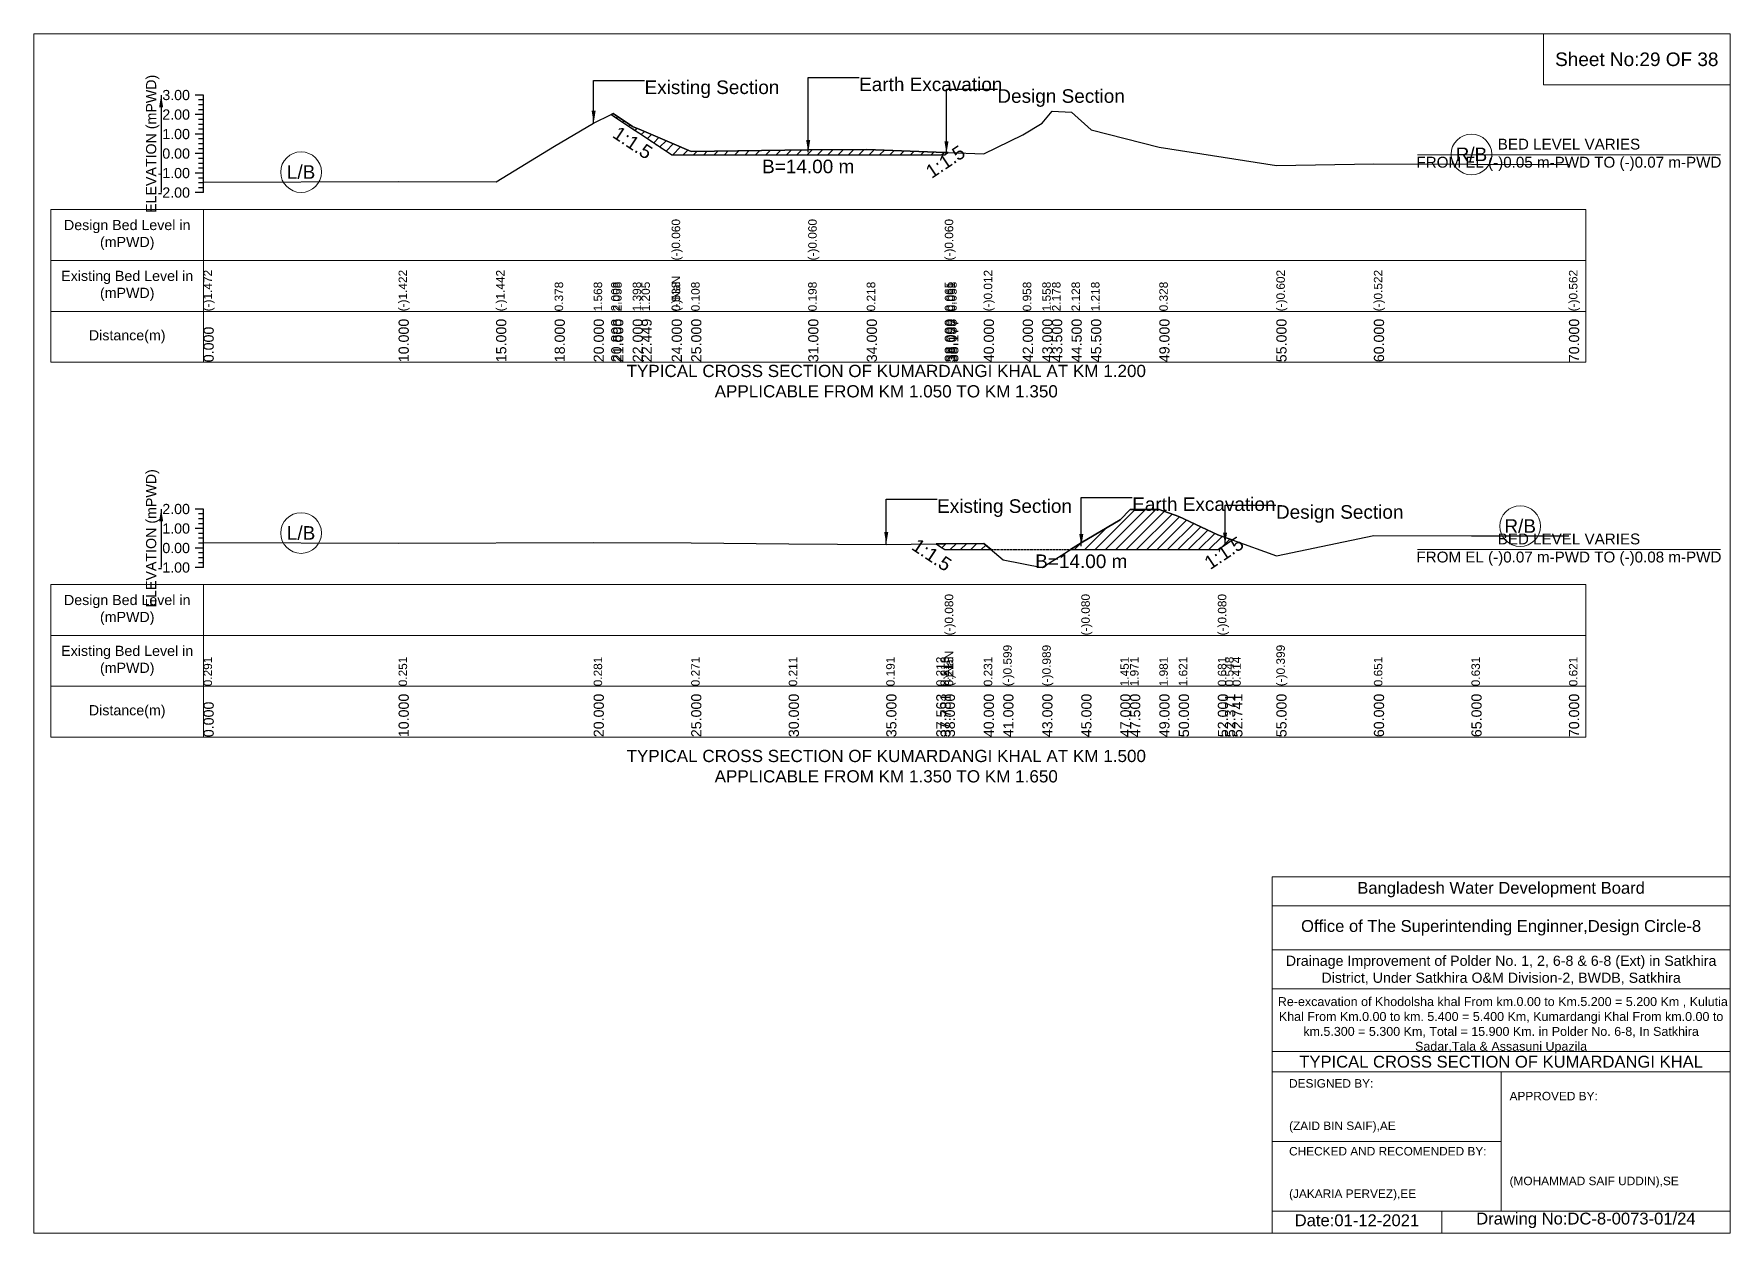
# Model space of a CAD drawing. Header units: inches. Extents: x 93000 to 476000, y -4242 to 0.
# Drawn here: x 380000 to 386000, y -4242 to 0 of the extents above; entities that cross this region are included whole.
import ezdxf

# ---------------------------------------------------------------- set-up
doc = ezdxf.new("R2010")
doc.units = ezdxf.units.IN
doc.header["$LTSCALE"] = 7
doc.header["$MEASUREMENT"] = 0
doc.linetypes.add('DASHED', pattern=[0.75, 0.5, -0.25])
for name, color, linetype, lineweight in [('Cross section Data Border', 7, 'Continuous', 9), ('Cross Section Labels', 7, 'Continuous', 9), ('Design_Bed_Level for Xsection', 7, 'DASHED', 25), ('Existing_Bed_Level for Xsection', 7, 'Continuous', 25), ('Long Section Labels', 7, 'Continuous', 9)]:
    doc.layers.add(name, color=color, linetype=linetype, lineweight=lineweight)
doc.styles.get("Standard").update_dxf_attribs({"font": 'arial.ttf'})
doc.dimstyles.get("Standard").update_dxf_attribs({"dimtxt": 0.18, "dimasz": 0.18, "dimexe": 0.18, "dimexo": 0.0625, "dimgap": 0.09, "dimtad": 0, "dimtih": 1, "dimtoh": 1, "dimdec": 4, "dimzin": 0, "dimdsep": 46, "dimtxsty": 'Standard', "dimcen": 0.09, "dimadec": 0, "dimazin": 0, "dimtfac": 1, "dimtdec": 4, "dimtofl": 0, "dimtmove": 0, "dimatfit": 3, "dimfxl": 1, "dimtolj": 1, "dimtzin": 0, "dimarcsym": 0})

msp = doc.modelspace()

# ---------------------------------------------------------------- texts
at = {"layer": 'Cross section Data Border', "attachment_point": 5}
for s, insert, char_height in [('Sheet No:29 OF 38', (385670, -90), 48), ('Bangladesh Water Development Board', (385190, -3027), 42), ('Office of The Superintending Enginner,Design Circle-8', (385190, -3162), 42)]:
    msp.add_mtext(s, dxfattribs=dict(at, insert=insert, char_height=char_height))
at = {"layer": 'Cross section Data Border'}
for s, insert, char_height, width, attachment_point in [('Design Bed Level in (mPWD)', (380330, -711.4), 36, 480, 5), ('Existing Bed Level in (mPWD)', (380330, -891.4), 36, 480, 5), ('Distance(m)', (380330, -1071.4), 36, 480, 5), ('Design Bed Level in (mPWD)', (380330, -2037.8), 36, 480, 5), ('Existing Bed Level in (mPWD)', (380330, -2217.8), 36, 480, 5), ('Distance(m)', (380330, -2397.8), 36, 480, 5), ('Drainage Improvement of Polder No. 1, 2, 6-8 & 6-8 (Ext) in Satkhira District, Under Satkhira O&M Division-2, BWDB, Satkhira', (385190, -3312), 36, 1680, 5), (' Re-excavation of Khodolsha khal From km.0.00 to Km.5.200 = 5.200 Km , Kulutia Khal From Km.0.00 to km. 5.400 = 5.400 Km, Kumardangi Khal From km.0.00 to km.5.300 = 5.300 Km, Total = 15.900 Km. in Polder No. 6-8, In Satkhira Sadar,Tala & Assasuni Upazila', (385190, -3507), 31.6143, 1620, 5), ('TYPICAL CROSS SECTION OF KUMARDANGI KHAL', (385190, -3636), 42, 1680, 5), ('DESIGNED BY:^J^J^J(ZAID BIN SAIF),AE', (384440, -3792), 30, 840, 4), ('APPROVED BY:^J^J^J^J^J^J(MOHAMMAD SAIF UDDIN),SE', (385220, -3912), 30, 840, 4), ('CHECKED AND RECOMENDED BY:^J^J^J(JAKARIA PERVEZ),EE', (384440, -4032), 30, 840, 4), ('Date:01-12-2021', (384680, -4197), 42, 840, 5), ('Drawing No:DC-8-0073-01/24', (385490, -4197), 42, 1320, 5)]:
    msp.add_mtext(s, dxfattribs=dict(at, insert=insert, char_height=char_height, width=width, attachment_point=attachment_point))
at = {"layer": 'Cross Section Labels'}
for s, insert, char_height, attachment_point in [('Existing Section', (382160, -164.7), 48, 1), ('Earth Excavation', (382919, -154.3), 48, 1), ('Design Section', (383408.1, -195.7), 48, 1), ('BED LEVEL VARIES ^JFROM EL (-)0.05 m-PWD TO (-)0.07 m-PWD', (385430, -427.6), 38.4, 5), ('R/B', (385085, -426.3), 48, 5), ('L/B', (380945, -488.8), 48, 5), ('B=14.00 m', (382739, -444.8), 48, 2), ('TYPICAL CROSS SECTION OF KUMARDANGI KHAL AT KM 1.200^JAPPLICABLE FROM KM 1.050 TO KM 1.350', (383015, -1228.5), 43.2, 5), ('Existing Section', (383195, -1646.3), 48, 1), ('Earth Excavation', (383885, -1639.4), 48, 1), ('Design Section', (384393.6, -1667), 48, 1), ('L/B', (380945, -1765.6), 48, 5), ('R/B', (385257.5, -1741.1), 48, 5), ('BED LEVEL VARIES ^JFROM EL (-)0.07 m-PWD TO (-)0.08 m-PWD', (385430, -1824.3), 38.4, 5), ('B=14.00 m', (383705, -1841.5), 48, 2), ('TYPICAL CROSS SECTION OF KUMARDANGI KHAL AT KM 1.500^JAPPLICABLE FROM KM 1.350 TO KM 1.650', (383015, -2590.5), 43.2, 5)]:
    msp.add_mtext(s, dxfattribs=dict(at, insert=insert, char_height=char_height, attachment_point=attachment_point))
at = {"layer": 'Cross Section Labels', "char_height": 48, "attachment_point": 2}
for insert, rotation in [((382131.7, -364.9), 326.30993), ((383210.9, -432.1), 33.69007), ((383189.7, -1822.8), 326.30993), ((384196.3, -1815.9), 33.69007)]:
    msp.add_mtext('1:1.5', dxfattribs=dict(at, insert=insert, rotation=rotation))
at = {"layer": 'Existing_Bed_Level for Xsection', "char_height": 36, "attachment_point": 5, "rotation": 90}
for insert in [(380420, -388.9), (380420, -1784.3)]:
    msp.add_mtext('ELEVATION (mPWD)', dxfattribs=dict(at, insert=insert))
at = {"layer": 'Existing_Bed_Level for Xsection', "char_height": 36, "attachment_point": 6}
for s, insert in [('3.00', (380552, -216.4)), ('2.00', (380552, -285.4)), ('1.00', (380552, -354.4)), ('0.00', (380552, -423.4)), ('-1.00', (380552, -492.4)), ('-2.00', (380552, -561.4)), ('2.00', (380552, -1680.8)), ('1.00', (380552, -1749.8)), ('0.00', (380552, -1818.8)), ('-1.00', (380552, -1887.8))]:
    msp.add_mtext(s, dxfattribs=dict(at, insert=insert))
at = {"layer": 'Long Section Labels', "attachment_point": 1, "rotation": 90}
for s, insert, char_height in [('(-)0.060', (382256, -801.4), 30), ('(-)0.060', (382739, -801.4), 30), ('(-)0.060', (383222, -801.4), 30), ('(-)1.472', (380600, -981.4), 30), ('(-)1.422', (381290, -981.4), 30), ('(-)1.442', (381635, -981.4), 30), ('(-)0.012', (383360, -981.4), 30), ('(-)0.602', (384395, -981.4), 30), ('(-)0.522', (384740, -981.4), 30), ('(-)0.562', (385430, -981.4), 30), ('0.378', (381842, -981.4), 30), ('1.568', (381980, -981.4), 30), ('2.008', (382042, -981.4), 30), ('2.058', (382049, -981.4), 30), ('1.398', (382118, -981.4), 30), ('1.205', (382149, -981.4), 30), ('(-)NaN', (382256, -981.4), 30), ('0.538', (382256, -981.4), 30), ('0.538', (382256, -981.4), 30), ('0.108', (382325, -981.4), 30), ('0.198', (382739, -981.4), 30), ('0.198', (382739, -981.4), 30), ('0.198', (382739, -981.4), 30), ('0.218', (382946, -981.4), 30), ('0.065', (383222, -981.4), 30), ('0.065', (383222, -981.4), 30), ('0.065', (383222, -981.4), 30), ('0.061', (383228.1, -981.4), 30), ('0.058', (383234.2, -981.4), 30), ('0.958', (383498, -981.4), 30), ('1.558', (383567, -981.4), 30), ('2.178', (383601.5, -981.4), 30), ('2.128', (383670.5, -981.4), 30), ('1.218', (383739.5, -981.4), 30), ('0.328', (383981, -981.4), 30), ('10.000', (381290, -1161.4), 36), ('15.000', (381635, -1161.4), 36), ('18.000', (381842, -1161.4), 36), ('20.000', (381980, -1161.4), 36), ('20.898', (382042, -1161.4), 36), ('21.000', (382049, -1161.4), 36), ('22.000', (382118, -1161.4), 36), ('22.449', (382149, -1161.4), 36), ('24.000', (382256, -1161.4), 36), ('24.000', (382256, -1161.4), 36), ('24.000', (382256, -1161.4), 36), ('25.000', (382325, -1161.4), 36), ('31.000', (382739, -1161.4), 36), ('31.000', (382739, -1161.4), 36), ('31.000', (382739, -1161.4), 36), ('34.000', (382946, -1161.4), 36), ('38.000', (383222, -1161.4), 36), ('38.000', (383222, -1161.4), 36), ('38.000', (383222, -1161.4), 36), ('38.088', (383228.1, -1161.4), 36), ('38.177', (383234.2, -1161.4), 36), ('40.000', (383360, -1161.4), 36), ('42.000', (383498, -1161.4), 36), ('43.000', (383567, -1161.4), 36), ('43.500', (383601.5, -1161.4), 36), ('44.500', (383670.5, -1161.4), 36), ('45.500', (383739.5, -1161.4), 36), ('49.000', (383981, -1161.4), 36), ('55.000', (384395, -1161.4), 36), ('60.000', (384740, -1161.4), 36), ('70.000', (385430, -1161.4), 36), ('0.000', (380600, -1161.4), 36), ('(-)0.080', (383222, -2127.8), 30), ('(-)0.080', (383705, -2127.8), 30), ('(-)0.080', (384188, -2127.8), 30), ('0.291', (380600, -2307.8), 30), ('0.251', (381290, -2307.8), 30), ('0.281', (381980, -2307.8), 30), ('0.271', (382325, -2307.8), 30), ('0.271', (382325, -2307.8), 30), ('0.271', (382325, -2307.8), 30), ('0.271', (382325, -2307.8), 30), ('0.211', (382670, -2307.8), 30), ('0.191', (383015, -2307.8), 30), ('0.212', (383191.8, -2307.8), 30), ('0.213', (383206.9, -2307.8), 30), ('(-)NaN', (383222, -2307.8), 30), ('0.215', (383222, -2307.8), 30), ('0.215', (383222, -2307.8), 30), ('0.231', (383360, -2307.8), 30), ('(-)0.599', (383429, -2307.8), 30), ('(-)0.989', (383567, -2307.8), 30), ('1.451', (383843, -2307.8), 30), ('1.971', (383877.5, -2307.8), 30), ('1.981', (383981, -2307.8), 30), ('1.621', (384050, -2307.8), 30), ('0.681', (384188, -2307.8), 30), ('0.681', (384188, -2307.8), 30), ('0.681', (384188, -2307.8), 30), ('0.548', (384213.6, -2307.8), 30), ('0.414', (384239.1, -2307.8), 30), ('(-)0.399', (384395, -2307.8), 30), ('0.651', (384740, -2307.8), 30), ('0.631', (385085, -2307.8), 30), ('0.621', (385430, -2307.8), 30), ('10.000', (381290, -2487.8), 36), ('20.000', (381980, -2487.8), 36), ('25.000', (382325, -2487.8), 36), ('30.000', (382670, -2487.8), 36), ('35.000', (383015, -2487.8), 36), ('37.563', (383191.8, -2487.8), 36), ('37.781', (383206.9, -2487.8), 36), ('38.000', (383222, -2487.8), 36), ('38.000', (383222, -2487.8), 36), ('38.000', (383222, -2487.8), 36), ('40.000', (383360, -2487.8), 36), ('41.000', (383429, -2487.8), 36), ('43.000', (383567, -2487.8), 36), ('45.000', (383705, -2487.8), 36), ('45.000', (383705, -2487.8), 36), ('45.000', (383705, -2487.8), 36), ('47.000', (383843, -2487.8), 36), ('47.500', (383877.5, -2487.8), 36), ('49.000', (383981, -2487.8), 36), ('50.000', (384050, -2487.8), 36), ('52.000', (384188, -2487.8), 36), ('52.000', (384188, -2487.8), 36), ('52.000', (384188, -2487.8), 36), ('52.371', (384213.6, -2487.8), 36), ('52.741', (384239.1, -2487.8), 36), ('55.000', (384395, -2487.8), 36), ('60.000', (384740, -2487.8), 36), ('65.000', (385085, -2487.8), 36), ('70.000', (385430, -2487.8), 36), ('0.000', (380600, -2487.8), 36)]:
    msp.add_mtext(s, dxfattribs=dict(at, insert=insert, char_height=char_height))

# ---------------------------------------------------------------- hatches: boundary and pattern name
at = {"layer": 'Existing_Bed_Level for Xsection'}
h = msp.add_hatch(dxfattribs=at)
h.set_pattern_fill('ANSI31', color=256, scale=207, style=0)
h.paths.add_polyline_path([(382042, -284.9), (382049, -289.6), (382118, -335.6), (382149, -356.2), (382256, -427.6), (382325, -427.6), (382739, -427.6), (382946, -427.6), (383222, -427.6), (383228.1, -423.5), (383234.2, -419.4), (383228.1, -419.2), (383222, -419), (382946, -408.4), (382739, -409.8), (382325, -416), (382256, -386.3), (382149, -340.3), (382118, -327), (382049, -281.4)])
h = msp.add_hatch(dxfattribs=at)
h.set_pattern_fill('ANSI31', color=256, scale=207, style=0)
h.paths.add_polyline_path([(383666.6, -1824.3), (383705, -1824.3), (383843, -1824.3), (383877.5, -1824.3), (383981, -1824.3), (384050, -1824.3), (384188, -1824.3), (384213.6, -1807.2), (384239.1, -1790.2), (384213.6, -1781), (384188, -1771.8), (384050, -1706.9), (383981, -1682.1), (383877.5, -1682.8), (383843, -1718.6), (383705, -1800.1)])
h = msp.add_hatch(dxfattribs=at)
h.set_pattern_fill('ANSI31', color=256, scale=207, style=0)
h.paths.add_polyline_path([(383191.8, -1804.2), (383206.9, -1814.2), (383222, -1824.3), (383360, -1824.3), (383385.9, -1824.3), (383360, -1802.8), (383222, -1803.9), (383206.9, -1804)])

# ---------------------------------------------------------------- linework, layer by layer
at = {"layer": 'Cross section Data Border'}
for points in [[(380000, 0), (386000, 0), (386000, -4242), (380000, -4242)], [(385340, 0), (386000, 0), (386000, -180), (385340, -180)], [(380060, -621.4), (385490, -621.4), (385490, -1161.4), (380060, -1161.4)], [(380060, -1947.8), (385490, -1947.8), (385490, -2487.8), (380060, -2487.8)]]:
    msp.add_lwpolyline(points, close=True, dxfattribs=at)
for points in [[(380600, -621.4), (380600, -1161.4)], [(380060, -801.4), (385490, -801.4)], [(380060, -981.4), (385490, -981.4)], [(380600, -1947.8), (380600, -2487.8)], [(380060, -2127.8), (385490, -2127.8)], [(380060, -2307.8), (385490, -2307.8)], [(384380, -4242), (384380, -2982), (386000, -2982)], [(384380, -3084), (386000, -3084)], [(384380, -3240), (386000, -3240)], [(384380, -3378), (386000, -3378)], [(384380, -3600), (386000, -3600)], [(384380, -3672), (386000, -3672)], [(385190, -3672), (385190, -4164)], [(384380, -3918), (385190, -3918)], [(384380, -4164), (386000, -4164)], [(384980, -4164), (384980, -4242)]]:
    msp.add_lwpolyline(points, dxfattribs=at)
at = {"layer": 'Cross Section Labels'}
for points in [[(384894.2, -427.6), (385965.8, -427.6)], [(384894.2, -1824.3), (385965.8, -1824.3)]]:
    msp.add_lwpolyline(points, dxfattribs=at)
for centre in [(385085, -426.3), (380945, -488.8), (385257.5, -1741.1), (380945, -1765.6)]:
    msp.add_circle(centre, 72, dxfattribs=at)
at = {"layer": 'Design_Bed_Level for Xsection'}
for points in [[(382042, -284.9), (382149, -356.2), (382256, -427.6), (382739, -427.6), (383222, -427.6), (383228.1, -423.5), (383234.2, -419.4)], [(383191.8, -1804.2), (383206.9, -1814.2), (383222, -1824.3), (383705, -1824.3), (384188, -1824.3), (384213.6, -1807.2), (384239.1, -1790.2)]]:
    msp.add_lwpolyline(points, dxfattribs=at)
at = {"layer": 'Existing_Bed_Level for Xsection'}
for points in [[(380600, -216.4), (380570, -216.4)], [(380600, -233.7), (380582, -233.7)], [(380600, -561.4), (380600, -492.4), (380600, -423.4), (380600, -354.4), (380600, -285.4), (380600, -216.4)], [(380600, -285.4), (380570, -285.4)], [(380600, -250.9), (380582, -250.9)], [(380600, -268.2), (380582, -268.2)], [(380600, -525), (381290, -521.5), (381635, -522.9), (381842, -397.4), (381980, -315.2), (382042, -284.9), (382049, -281.4), (382118, -327), (382149, -340.3), (382256, -386.3), (382256, -386.3), (382325, -416), (382739, -409.8), (382739, -409.8), (382946, -408.4), (383222, -419), (383222, -419), (383228.1, -419.2), (383234.2, -419.4), (383360, -424.3), (383498, -357.3), (383567, -315.9), (383601.5, -273.1), (383670.5, -276.6), (383739.5, -339.4), (383981, -400.8), (384395, -465), (384740, -459.4), (385430, -462.2)], [(380600, -354.4), (380570, -354.4)], [(380600, -302.7), (380582, -302.7)], [(380600, -319.9), (380582, -319.9)], [(380600, -337.2), (380582, -337.2)], [(380600, -371.7), (380582, -371.7)], [(380600, -388.9), (380582, -388.9)], [(380600, -406.2), (380582, -406.2)], [(380600, -423.4), (380570, -423.4)], [(380600, -440.7), (380582, -440.7)], [(380600, -457.9), (380582, -457.9)], [(380600, -475.2), (380582, -475.2)], [(380600, -492.4), (380570, -492.4)], [(380600, -509.7), (380582, -509.7)], [(380600, -526.9), (380582, -526.9)], [(380600, -561.4), (380570, -561.4)], [(380600, -544.2), (380582, -544.2)], [(380600, -1680.8), (380570, -1680.8)], [(380600, -1698), (380582, -1698)], [(380600, -1715.3), (380582, -1715.3)], [(380600, -1732.5), (380582, -1732.5)], [(380600, -1887.8), (380600, -1818.8), (380600, -1749.8), (380600, -1680.8)], [(380600, -1798.7), (381290, -1801.4), (381980, -1799.4), (382325, -1800.1), (382670, -1804.2), (383015, -1805.6), (383191.8, -1804.2), (383206.9, -1804), (383222, -1803.9), (383222, -1803.9), (383360, -1802.8), (383429, -1860.1), (383567, -1887), (383705, -1800.1), (383705, -1800.1), (383843, -1718.6), (383877.5, -1682.8), (383981, -1682.1), (384050, -1706.9), (384188, -1771.8), (384188, -1771.8), (384213.6, -1781), (384239.1, -1790.2), (384395, -1846.3), (384740, -1773.8), (385085, -1775.2), (385430, -1775.9)], [(380600, -1749.8), (380570, -1749.8)], [(380600, -1767), (380582, -1767)], [(380600, -1784.3), (380582, -1784.3)], [(380600, -1818.8), (380570, -1818.8)], [(380600, -1801.5), (380582, -1801.5)], [(380600, -1836), (380582, -1836)], [(380600, -1853.3), (380582, -1853.3)], [(380600, -1887.8), (380570, -1887.8)], [(380600, -1870.5), (380582, -1870.5)]]:
    msp.add_lwpolyline(points, dxfattribs=at)
for points in [[(382042, -284.9), (382049, -289.6), (382118, -335.6), (382149, -356.2), (382256, -427.6), (382256, -427.6), (382325, -427.6), (382739, -427.6), (382739, -427.6), (382946, -427.6), (383222, -427.6), (383222, -427.6), (383228.1, -423.5), (383234.2, -419.4), (383228.1, -419.2), (383222, -419), (383222, -419), (382946, -408.4), (382739, -409.8), (382739, -409.8), (382325, -416), (382256, -386.3), (382256, -386.3), (382149, -340.3), (382118, -327), (382049, -281.4)], [(383666.6, -1824.3), (383705, -1824.3), (383705, -1824.3), (383843, -1824.3), (383877.5, -1824.3), (383981, -1824.3), (384050, -1824.3), (384188, -1824.3), (384188, -1824.3), (384213.6, -1807.2), (384239.1, -1790.2), (384213.6, -1781), (384188, -1771.8), (384188, -1771.8), (384050, -1706.9), (383981, -1682.1), (383877.5, -1682.8), (383843, -1718.6), (383705, -1800.1), (383705, -1800.1)], [(383191.8, -1804.2), (383206.9, -1814.2), (383222, -1824.3), (383222, -1824.3), (383360, -1824.3), (383385.9, -1824.3), (383360, -1802.8), (383222, -1803.9), (383222, -1803.9), (383206.9, -1804)]]:
    msp.add_lwpolyline(points, close=True, dxfattribs=at)

msp.set_redraw_order([(e.dxf.handle, doc.entitydb.next_handle()) for e in msp.query("TEXT MTEXT ATTDEF DIMENSION ARC_DIMENSION")])  # texts and dimensions are drawn at this point

# ---------------------------------------------------------------- leaders
at = {"layer": 'Cross Section Labels', "annotation_type": 0, "has_hookline": 1, "hookline_direction": 0}
for points, text_width in [([(381980, -315.2), (381980, -164.7), (382159.9, -164.7)], 467.2), ([(382739, -418.7), (382739, -154.3), (382918.9, -154.3)], 497), ([(383228.1, -423.5), (383228.1, -195.7), (383408, -195.7)], 441.2), ([(383015, -1805.6), (383015, -1646.3), (383194.9, -1646.3)], 467.2), ([(383705, -1812.2), (383705, -1639.4), (383884.9, -1639.4)], 497), ([(384213.6, -1807.2), (384213.6, -1667), (384393.5, -1667)], 441.2)]:
    msp.add_leader(points, dimstyle='Standard', override={"dimasz": 43.2}, dxfattribs=dict(at, text_width=text_width))
at = {"layer": 'Existing_Bed_Level for Xsection'}
for points in [[(380450, -216.4), (380450, -561.4)], [(380450, -1680.8), (380450, -1887.8)]]:
    msp.add_leader(points, dimstyle='Standard', override={"dimasz": 43.2}, dxfattribs=at)

doc.saveas('drawing.dxf')
